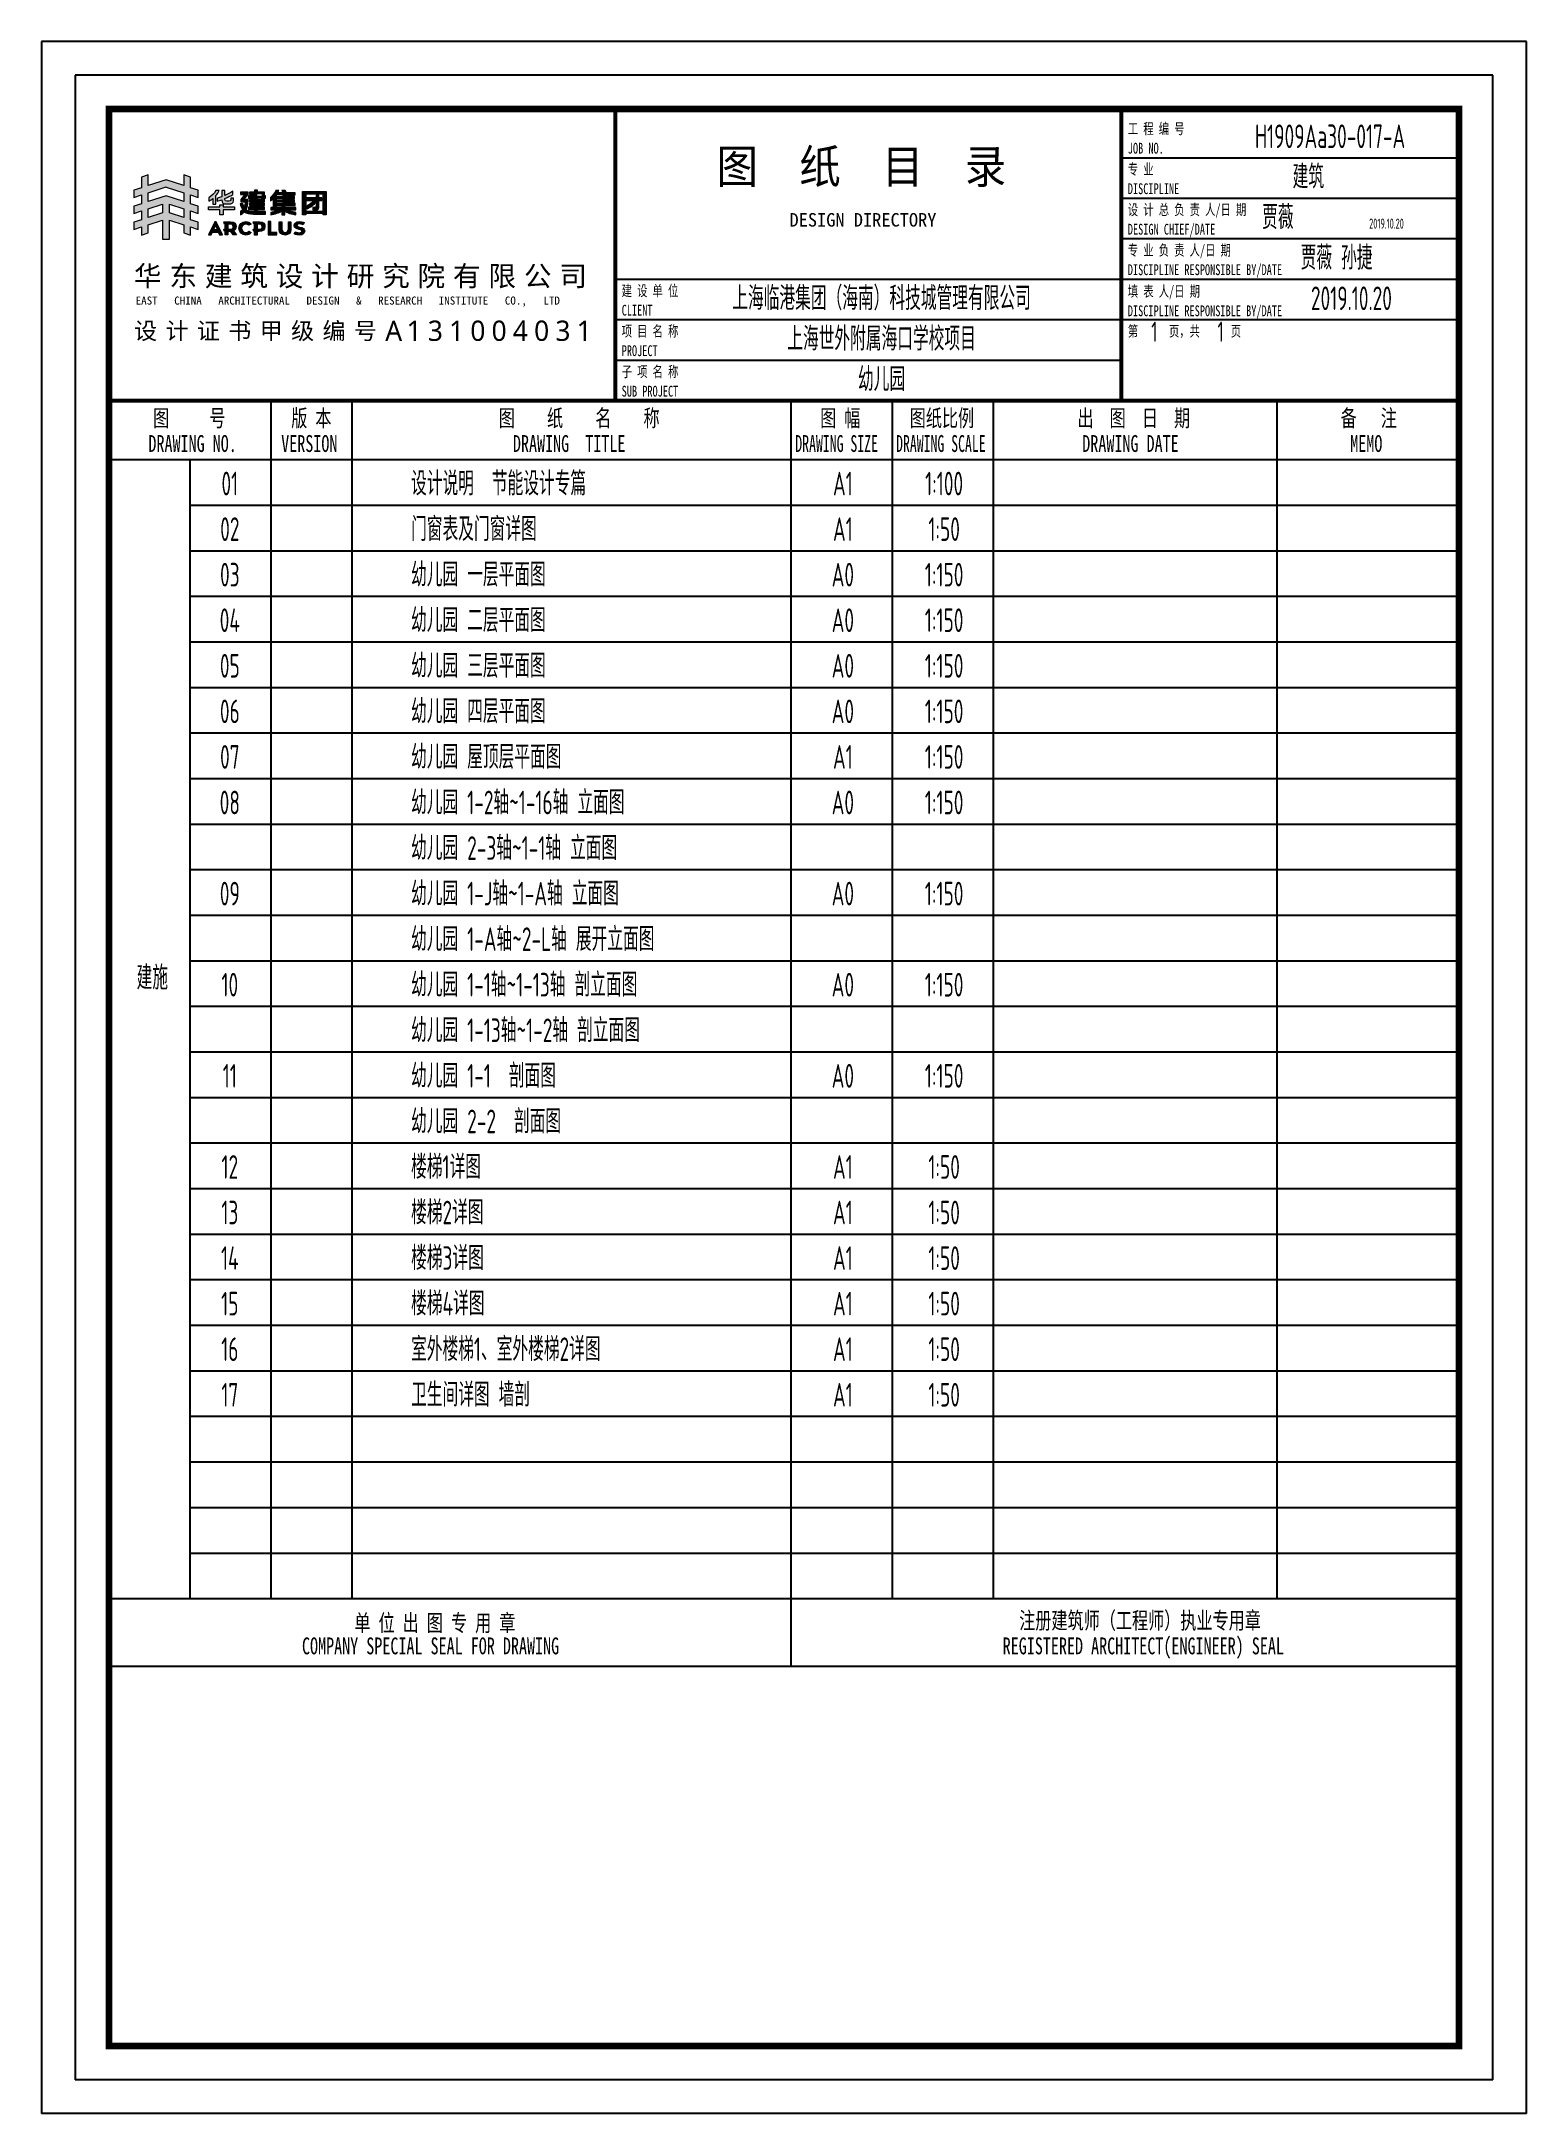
# Model space of a CAD drawing. Header units: millimetres. Extents: x -1048436 to -185795, y -983427 to 400387.
# Drawn here: x -830358 to -808358, y 357185 to 387885 of the extents above; entities that cross this region are included whole.
import ezdxf
from ezdxf.enums import TextEntityAlignment as Align

# ---------------------------------------------------------------- set-up
doc = ezdxf.new("R2010")
doc.units = ezdxf.units.MM
doc.header["$LTSCALE"] = 500
for name, color, linetype in [('2017_11-sheet-LOGO - 1$0$C-SHET-TTLB', 11, 'Continuous'), ('C-NOTE', 4, 'Continuous'), ('C-SHET', 11, 'Continuous'), ('C-SHET-TTLB', 11, 'Continuous'), ('通-图框-文字', 4, 'Continuous')]:
    doc.layers.add(name, color=color, linetype=linetype)
doc.styles.add('2017_11-sheet-LOGO - 1$0$微软雅黑L', font='')
doc.styles.add('2017_11-sheet-LOGO - 1$0$黑体', font='simhei.ttf')
doc.styles.add('SHEET-ECADI', font='simhei.ttf', dxfattribs={"width": 0.7})
doc.styles.add('XD2008', font='xd-hzs.shx', dxfattribs={"width": 0.7, "bigfont": 'xd-hztxt.shx'})
doc.styles.add('黑体', font='simhei.ttf')
doc.styles.get('2017_11-sheet-LOGO - 1$0$微软雅黑L').set_extended_font_data('Microsoft YaHei Light')

msp = doc.modelspace()

# ---------------------------------------------------------------- texts
at = {"layer": '通-图框-文字', "style": 'XD2008', "width": 0.7}
for s, height, p in [('H1909Aa30-017-A', 350, (-811268.9, 386480)), ('建筑', 350, (-811590.6, 385880)), ('贾薇 ', 350, (-811975.2, 385280)), ('贾薇 孙捷', 350, (-811171.8, 384680)), ('上海临港集团（海南）科技城管理有限公司', 350, (-817912.9, 384080)), ('2019.10.20', 350, (-810952.3, 384080)), ('上海世外附属海口学校项目', 350, (-817912.9, 383480)), ('1', 300, (-813871.9, 383584.2)), ('1', 300, (-812891, 383584.2)), ('幼儿园', 350, (-817912.9, 382880)), ('01', 350, (-827567.5, 381334.7)), ('A1', 350, (-818485.8, 381334.7)), ('1:100', 350, (-816985.8, 381334.7)), ('02', 350, (-827567.5, 380659.7)), ('A1', 350, (-818485.8, 380659.7)), ('1:50', 350, (-816985.8, 380659.7)), ('03', 350, (-827567.5, 379984.7)), ('A0', 350, (-818485.8, 379984.7)), ('1:150', 350, (-816985.8, 379984.7)), ('04', 350, (-827567.5, 379309.7)), ('A0', 350, (-818485.8, 379309.7)), ('1:150', 350, (-816985.8, 379309.7)), ('05', 350, (-827567.5, 378634.7)), ('A0', 350, (-818485.8, 378634.7)), ('1:150', 350, (-816985.8, 378634.7)), ('06', 350, (-827567.5, 377959.7)), ('A0', 350, (-818485.8, 377959.7)), ('1:150', 350, (-816985.8, 377959.7)), ('07', 350, (-827567.5, 377284.7)), ('A1', 350, (-818485.8, 377284.7)), ('1:150', 350, (-816985.8, 377284.7)), ('08', 350, (-827567.5, 376609.7)), ('A0', 350, (-818485.8, 376609.7)), ('1:150', 350, (-816985.8, 376609.7)), ('09', 350, (-827567.5, 375259.7)), ('A0', 350, (-818485.8, 375259.7)), ('1:150', 350, (-816985.8, 375259.7)), ('建施', 350, (-828715, 374013.4)), ('10', 350, (-827567.5, 373909.7)), ('A0', 350, (-818485.8, 373909.7)), ('1:150', 350, (-816985.8, 373909.7)), ('11', 350, (-827567.5, 372559.7)), ('A0', 350, (-818485.8, 372559.7)), ('1:150', 350, (-816985.8, 372559.7)), ('12', 350, (-827567.5, 371209.7)), ('A1', 350, (-818485.8, 371209.7)), ('1:50', 350, (-816985.8, 371209.7)), ('13', 350, (-827567.5, 370534.7)), ('A1', 350, (-818485.8, 370534.7)), ('1:50', 350, (-816985.8, 370534.7)), ('14', 350, (-827567.5, 369859.7)), ('A1', 350, (-818485.8, 369859.7)), ('1:50', 350, (-816985.8, 369859.7)), ('15', 350, (-827567.5, 369184.7)), ('A1', 350, (-818485.8, 369184.7)), ('1:50', 350, (-816985.8, 369184.7)), ('16', 350, (-827567.5, 368509.7)), ('A1', 350, (-818485.8, 368509.7)), ('1:50', 350, (-816985.8, 368509.7)), ('17', 350, (-827567.5, 367834.7)), ('A1', 350, (-818485.8, 367834.7)), ('1:50', 350, (-816985.8, 367834.7))]:
    msp.add_text(s, height=height, dxfattribs=at).set_placement(p, align=Align.MIDDLE_CENTER)
for s, height, p in [('2019.10.20', 150, (-810690.2, 385185.9)), ('设计说明  节能设计专篇', 350, (-824882.4, 381334.7)), ('门窗表及门窗详图', 350, (-824882.4, 380659.7)), ('幼儿园 一层平面图', 350, (-824882.4, 379984.7)), ('幼儿园 二层平面图', 350, (-824882.4, 379309.7)), ('幼儿园 三层平面图', 350, (-824882.4, 378634.7)), ('幼儿园 四层平面图', 350, (-824882.4, 377959.7)), ('幼儿园 屋顶层平面图', 350, (-824882.4, 377284.7)), ('幼儿园 1-2轴~1-16轴 立面图', 350, (-824882.4, 376609.7)), ('幼儿园 2-3轴~1-1轴 立面图', 350, (-824882.4, 375934.7)), ('幼儿园 1-J轴~1-A轴 立面图', 350, (-824882.4, 375259.7)), ('幼儿园 1-A轴~2-L轴 展开立面图', 350, (-824882.4, 374584.7)), ('幼儿园 1-1轴~1-13轴 剖立面图', 350, (-824882.4, 373909.7)), ('幼儿园 1-13轴~1-2轴 剖立面图', 350, (-824882.4, 373234.7)), ('幼儿园 1-1  剖面图', 350, (-824882.4, 372559.7)), ('幼儿园 2-2  剖面图', 350, (-824882.4, 371884.7)), ('楼梯1详图', 350, (-824882.4, 371209.7)), ('楼梯2详图', 350, (-824882.4, 370534.7)), ('楼梯3详图', 350, (-824882.4, 369859.7)), ('楼梯4详图', 350, (-824882.4, 369184.7)), ('室外楼梯1、室外楼梯2详图', 350, (-824882.4, 368509.7)), ('卫生间详图 墙剖', 350, (-824882.4, 367834.7))]:
    msp.add_text(s, height=height, dxfattribs=at).set_placement(p, align=Align.MIDDLE_LEFT)

# ---------------------------------------------------------------- blocks, each defined once
blk = doc.blocks.new('2017_11-sheet-LOGO - 1', base_point=(415.29, 161.49))
at = {"layer": '2017_11-sheet-LOGO - 1$0$C-SHET-TTLB'}
h = blk.add_hatch(color=256, dxfattribs=at)
h.dxf.hatch_style = 2
h.paths.add_polyline_path([(353.5, 191.6), (353.5, 192.66), (352.39, 193.02), (352.39, 194.6), (351.38, 194.93), (351.38, 193.35), (348.74, 194.21), (346.1, 193.35), (346.1, 194.93), (345.09, 194.6), (345.09, 193.02), (343.98, 192.66), (343.98, 191.6), (345.09, 191.96), (345.09, 190.65), (343.98, 190.29), (343.98, 189.23), (345.09, 189.59), (345.09, 188.28), (343.98, 187.92), (343.98, 186.86), (345.09, 187.22), (345.09, 186.01), (346.1, 186.34), (346.1, 187.54), (348.24, 188.24), (348.24, 185.41), (349.25, 185.41), (349.25, 188.24), (351.38, 187.54), (351.38, 186.34), (352.39, 186.01), (352.39, 187.22), (353.5, 186.86), (353.5, 187.92), (352.39, 188.28), (352.39, 189.59), (353.5, 189.23), (353.5, 190.29), (352.39, 190.65), (352.39, 191.96)])
h.paths.add_polyline_path([(346.1, 188.61), (346.1, 189.92), (348.24, 190.61), (348.24, 189.3)])
h.paths.add_polyline_path([(351.38, 188.61), (349.25, 189.3), (349.25, 190.61), (351.38, 189.92)])
h.paths.add_polyline_path([(351.38, 190.98), (348.74, 191.84), (346.1, 190.98), (346.1, 192.29), (348.74, 193.15), (348.75, 193.14), (351.38, 192.29)])
h = blk.add_hatch(color=256, dxfattribs=at)
h.dxf.hatch_style = 2
edge = h.paths.add_edge_path()
edge.add_spline(control_points=[(355.08, 191.04), (355.08, 191.04), (355.08, 191.56), (355.08, 191.56), (355.5, 191.84), (355.85, 192.16), (356.11, 192.62), (356.11, 192.62), (356.63, 192.62), (356.63, 192.62), (356.51, 192.4), (356.29, 192.07), (356.14, 191.91), (356.14, 191.91), (356.14, 190.6), (356.14, 190.6), (356.14, 190.6), (355.69, 190.6), (355.69, 190.6), (355.69, 190.6), (355.69, 191.45), (355.69, 191.45), (355.54, 191.32), (355.3, 191.16), (355.08, 191.04)], knot_values=[0, 0, 0, 0, 1, 1, 1, 2, 2, 2, 3, 3, 3, 4, 4, 4, 5, 5, 5, 6, 6, 6, 7, 7, 7, 8, 8, 8, 8], degree=3, periodic=0)
h.paths.add_polyline_path([(355.03, 189.75), (355.03, 190.19), (356.72, 190.19), (356.72, 190.52), (357.2, 190.52), (357.2, 190.19), (358.89, 190.19), (358.89, 189.75), (357.2, 189.75), (357.2, 189.03), (356.72, 189.03), (356.72, 189.75)])
edge = h.paths.add_edge_path()
edge.add_spline(control_points=[(356.32, 191.04), (356.32, 191.04), (356.32, 191.46), (356.32, 191.46), (356.57, 191.54), (356.77, 191.61), (357, 191.71), (357, 191.71), (357, 192.62), (357, 192.62), (357, 192.62), (357.47, 192.62), (357.47, 192.62), (357.47, 192.62), (357.47, 191.9), (357.47, 191.9), (357.83, 192.06), (358.31, 192.31), (358.62, 192.51), (358.62, 192.51), (358.62, 192.03), (358.62, 192.03), (358.21, 191.77), (357.91, 191.64), (357.47, 191.45), (357.47, 191.45), (357.47, 191.27), (357.47, 191.27), (357.47, 191.1), (357.55, 191.04), (357.73, 191.04), (357.73, 191.04), (358.04, 191.04), (358.04, 191.04), (358.21, 191.04), (358.32, 191.09), (358.32, 191.24), (358.32, 191.35), (358.32, 191.49), (358.32, 191.49), (358.32, 191.49), (358.73, 191.49), (358.73, 191.49), (358.73, 191.49), (358.73, 191.26), (358.73, 191.1), (358.73, 190.79), (358.43, 190.64), (358.14, 190.64), (358.14, 190.64), (357.54, 190.64), (357.54, 190.64), (357.2, 190.64), (357, 190.79), (357, 191.18), (357, 191.18), (357, 191.26), (357, 191.26), (356.93, 191.23), (356.38, 191.06), (356.32, 191.04)], knot_values=[0, 0, 0, 0, 1, 1, 1, 2, 2, 2, 3, 3, 3, 4, 4, 4, 5, 5, 5, 6, 6, 6, 7, 7, 7, 8, 8, 8, 9, 9, 9, 10, 10, 10, 11, 11, 11, 12, 12, 12, 13, 13, 13, 14, 14, 14, 15, 15, 15, 16, 16, 16, 17, 17, 17, 18, 18, 18, 19, 19, 19, 20, 20, 20, 20], degree=3, periodic=0)
h = blk.add_hatch(color=256, dxfattribs=at)
h.dxf.hatch_style = 2
edge = h.paths.add_edge_path()
edge.add_spline(control_points=[(360.96, 191.5), (360.96, 191.5), (360.96, 191.85), (360.96, 191.85), (360.96, 191.85), (361.85, 191.85), (361.85, 191.85), (361.85, 191.85), (361.85, 192.06), (361.85, 192.06), (361.85, 192.06), (361.09, 192.06), (361.09, 192.06), (361.09, 192.06), (361.09, 192.38), (361.09, 192.38), (361.09, 192.38), (361.85, 192.38), (361.85, 192.38), (361.85, 192.38), (361.85, 192.66), (361.85, 192.66), (361.85, 192.66), (362.29, 192.66), (362.29, 192.66), (362.29, 192.66), (362.29, 192.38), (362.29, 192.38), (362.29, 192.38), (363.33, 192.38), (363.33, 192.38), (363.33, 192.38), (363.33, 191.85), (363.33, 191.85), (363.33, 191.85), (363.46, 191.85), (363.46, 191.85), (363.46, 191.85), (363.46, 191.5), (363.46, 191.5), (363.46, 191.5), (363.33, 191.5), (363.33, 191.5), (363.33, 191.5), (363.33, 190.96), (363.33, 190.96), (363.33, 190.96), (362.29, 190.96), (362.29, 190.96), (362.29, 190.96), (362.29, 190.73), (362.29, 190.73), (362.29, 190.73), (363.33, 190.73), (363.33, 190.73), (363.33, 190.73), (363.33, 190.38), (363.33, 190.38), (363.33, 190.38), (362.29, 190.38), (362.29, 190.38), (362.29, 190.38), (362.29, 190.15), (362.29, 190.15), (362.29, 190.15), (363.33, 190.15), (363.33, 190.15), (363.33, 190.15), (363.33, 189.82), (363.33, 189.82), (363.33, 189.82), (362.29, 189.82), (362.29, 189.82), (362.29, 189.82), (362.29, 189.5), (362.29, 189.5), (362.29, 189.5), (363.46, 189.5), (363.46, 189.5), (363.46, 189.5), (363.46, 189.13), (363.46, 189.13), (363.46, 189.13), (361.69, 189.13), (361.69, 189.13), (361.08, 189.13), (360.62, 189.26), (360.39, 189.49), (360.2, 189.31), (359.94, 189.11), (359.78, 189.03), (359.78, 189.03), (359.78, 189.55), (359.78, 189.55), (359.89, 189.62), (359.97, 189.69), (360.09, 189.81), (359.94, 190.06), (359.79, 190.38), (359.7, 190.65), (359.7, 190.65), (360.12, 190.65), (360.12, 190.65), (360.18, 190.48), (360.23, 190.33), (360.31, 190.19), (360.41, 190.41), (360.46, 190.66), (360.48, 190.94), (360.48, 190.94), (359.81, 190.94), (359.81, 190.94), (359.81, 190.94), (359.81, 191.3), (359.81, 191.3), (359.81, 191.3), (360.43, 192.02), (360.43, 192.02), (360.43, 192.02), (359.78, 192.02), (359.78, 192.02), (359.78, 192.02), (359.78, 192.39), (359.78, 192.39), (359.78, 192.39), (360.9, 192.39), (360.9, 192.39), (360.9, 192.39), (360.9, 192.01), (360.9, 192.01), (360.9, 192.01), (360.27, 191.28), (360.27, 191.28), (360.27, 191.28), (360.9, 191.28), (360.9, 191.28), (360.9, 191.28), (360.9, 191.12), (360.9, 191.12), (360.87, 190.55), (360.75, 190.14), (360.59, 189.82), (360.81, 189.59), (361.19, 189.49), (361.73, 189.5), (361.75, 189.5), (361.82, 189.5), (361.85, 189.5), (361.85, 189.5), (361.85, 189.82), (361.85, 189.82), (361.85, 189.82), (360.96, 189.82), (360.96, 189.82), (360.96, 189.82), (360.96, 190.15), (360.96, 190.15), (360.96, 190.15), (361.85, 190.15), (361.85, 190.15), (361.85, 190.15), (361.85, 190.38), (361.85, 190.38), (361.85, 190.38), (361.09, 190.38), (361.09, 190.38), (361.09, 190.38), (361.09, 190.73), (361.09, 190.73), (361.09, 190.73), (361.85, 190.73), (361.85, 190.73), (361.85, 190.73), (361.85, 190.96), (361.85, 190.96), (361.85, 190.96), (361.09, 190.96), (361.09, 190.96), (361.09, 190.96), (361.09, 191.29), (361.09, 191.29), (361.09, 191.29), (361.85, 191.29), (361.85, 191.29), (361.85, 191.29), (361.85, 191.5), (361.85, 191.5), (361.85, 191.5), (360.96, 191.5), (360.96, 191.5)], knot_values=[0, 0, 0, 0, 1, 1, 1, 2, 2, 2, 3, 3, 3, 4, 4, 4, 5, 5, 5, 6, 6, 6, 7, 7, 7, 8, 8, 8, 9, 9, 9, 10, 10, 10, 11, 11, 11, 12, 12, 12, 13, 13, 13, 14, 14, 14, 15, 15, 15, 16, 16, 16, 17, 17, 17, 18, 18, 18, 19, 19, 19, 20, 20, 20, 21, 21, 21, 22, 22, 22, 23, 23, 23, 24, 24, 24, 25, 25, 25, 26, 26, 26, 27, 27, 27, 28, 28, 28, 29, 29, 29, 30, 30, 30, 31, 31, 31, 32, 32, 32, 33, 33, 33, 34, 34, 34, 35, 35, 35, 36, 36, 36, 37, 37, 37, 38, 38, 38, 39, 39, 39, 40, 40, 40, 41, 41, 41, 42, 42, 42, 43, 43, 43, 44, 44, 44, 45, 45, 45, 46, 46, 46, 47, 47, 47, 48, 48, 48, 49, 49, 49, 50, 50, 50, 51, 51, 51, 52, 52, 52, 53, 53, 53, 54, 54, 54, 55, 55, 55, 56, 56, 56, 57, 57, 57, 58, 58, 58, 59, 59, 59, 60, 60, 60, 61, 61, 61, 62, 62, 62, 63, 63, 63, 63], degree=3, periodic=0)
h.paths.add_polyline_path([(362.93, 192.06), (362.29, 192.06), (362.29, 191.85), (362.93, 191.85)])
h.paths.add_polyline_path([(362.29, 191.5), (362.29, 191.29), (362.93, 191.29), (362.93, 191.5)])
h = blk.add_hatch(color=256, dxfattribs=at)
h.dxf.hatch_style = 2
edge = h.paths.add_edge_path()
edge.add_spline(control_points=[(364.61, 190.28), (364.61, 190.28), (364.61, 191.39), (364.61, 191.39), (364.57, 191.32), (364.3, 191.12), (364.22, 191.08), (364.22, 191.08), (364.22, 191.59), (364.22, 191.59), (364.57, 191.85), (364.84, 192.27), (365, 192.62), (365, 192.62), (365.46, 192.62), (365.46, 192.62), (365.44, 192.57), (365.41, 192.52), (365.37, 192.44), (365.32, 192.36), (365.28, 192.3), (365.26, 192.27), (365.26, 192.27), (366.09, 192.27), (366.09, 192.27), (366.09, 192.27), (365.9, 192.62), (365.9, 192.62), (365.9, 192.62), (366.4, 192.62), (366.4, 192.62), (366.4, 192.62), (366.6, 192.27), (366.6, 192.27), (366.6, 192.27), (367.86, 192.27), (367.86, 192.27), (367.86, 192.27), (367.86, 191.96), (367.86, 191.96), (367.86, 191.96), (366.56, 191.96), (366.56, 191.96), (366.56, 191.96), (366.56, 191.74), (366.56, 191.74), (366.56, 191.74), (367.78, 191.74), (367.78, 191.74), (367.78, 191.74), (367.78, 191.44), (367.78, 191.44), (367.78, 191.44), (366.56, 191.44), (366.56, 191.44), (366.56, 191.44), (366.56, 191.23), (366.56, 191.23), (366.56, 191.23), (367.78, 191.23), (367.78, 191.23), (367.78, 191.23), (367.78, 190.94), (367.78, 190.94), (367.78, 190.94), (366.56, 190.94), (366.56, 190.94), (366.56, 190.94), (366.56, 190.73), (366.56, 190.73), (366.56, 190.73), (367.86, 190.73), (367.86, 190.73), (367.86, 190.73), (367.86, 190.42), (367.86, 190.42), (367.86, 190.42), (365.07, 190.42), (365.07, 190.42), (365.07, 190.42), (365.07, 190.28), (365.07, 190.28), (365.07, 190.28), (364.61, 190.28), (364.61, 190.28)], knot_values=[0, 0, 0, 0, 1, 1, 1, 2, 2, 2, 3, 3, 3, 4, 4, 4, 5, 5, 5, 6, 6, 6, 7, 7, 7, 8, 8, 8, 9, 9, 9, 10, 10, 10, 11, 11, 11, 12, 12, 12, 13, 13, 13, 14, 14, 14, 15, 15, 15, 16, 16, 16, 17, 17, 17, 18, 18, 18, 19, 19, 19, 20, 20, 20, 21, 21, 21, 22, 22, 22, 23, 23, 23, 24, 24, 24, 25, 25, 25, 26, 26, 26, 27, 27, 27, 28, 28, 28, 28], degree=3, periodic=0)
edge = h.paths.add_edge_path()
edge.add_spline(control_points=[(364.25, 189.78), (364.25, 189.78), (364.25, 190.12), (364.25, 190.12), (364.25, 190.12), (365.88, 190.12), (365.88, 190.12), (365.88, 190.12), (365.88, 190.32), (365.88, 190.32), (365.88, 190.32), (366.33, 190.32), (366.33, 190.32), (366.33, 190.32), (366.33, 190.12), (366.33, 190.12), (366.33, 190.12), (367.97, 190.12), (367.97, 190.12), (367.97, 190.12), (367.97, 189.78), (367.97, 189.78), (367.97, 189.78), (366.72, 189.78), (366.72, 189.78), (367.04, 189.58), (367.4, 189.47), (367.97, 189.37), (367.97, 189.37), (367.97, 189.03), (367.97, 189.03), (367.35, 189.12), (366.69, 189.3), (366.33, 189.6), (366.33, 189.6), (366.33, 189.03), (366.33, 189.03), (366.33, 189.03), (365.88, 189.03), (365.88, 189.03), (365.88, 189.03), (365.88, 189.6), (365.88, 189.6), (365.58, 189.35), (364.83, 189.12), (364.25, 189.03), (364.25, 189.03), (364.25, 189.39), (364.25, 189.39), (364.84, 189.5), (365.15, 189.59), (365.49, 189.78), (365.49, 189.78), (364.25, 189.78), (364.25, 189.78)], knot_values=[0, 0, 0, 0, 1, 1, 1, 2, 2, 2, 3, 3, 3, 4, 4, 4, 5, 5, 5, 6, 6, 6, 7, 7, 7, 8, 8, 8, 9, 9, 9, 10, 10, 10, 11, 11, 11, 12, 12, 12, 13, 13, 13, 14, 14, 14, 15, 15, 15, 16, 16, 16, 17, 17, 17, 18, 18, 18, 18], degree=3, periodic=0)
h.paths.add_polyline_path([(365.07, 191.96), (365.07, 191.74), (366.1, 191.74), (366.1, 191.96)])
h.paths.add_polyline_path([(365.07, 191.44), (365.07, 191.23), (366.1, 191.23), (366.1, 191.44)])
h.paths.add_polyline_path([(365.07, 190.94), (365.07, 190.73), (366.1, 190.73), (366.1, 190.94)])
h = blk.add_hatch(color=256, dxfattribs=at)
h.dxf.hatch_style = 2
h.paths.add_polyline_path([(368.96, 189.03), (368.96, 192.47), (372.47, 192.47), (372.47, 189.03), (372, 189.03), (372, 189.2), (369.44, 189.2), (369.44, 189.03)])
h.paths.add_polyline_path([(369.44, 192.09), (369.44, 189.55), (372, 189.55), (372, 192.09)])
edge = h.paths.add_edge_path()
edge.add_spline(control_points=[(369.61, 191.14), (369.61, 191.14), (369.61, 191.55), (369.61, 191.55), (369.61, 191.55), (370.96, 191.55), (370.96, 191.55), (370.96, 191.55), (370.96, 191.94), (370.96, 191.94), (370.96, 191.94), (371.4, 191.94), (371.4, 191.94), (371.4, 191.94), (371.4, 191.55), (371.4, 191.55), (371.4, 191.55), (371.83, 191.55), (371.83, 191.55), (371.83, 191.55), (371.83, 191.14), (371.83, 191.14), (371.83, 191.14), (371.4, 191.14), (371.4, 191.14), (371.4, 191.14), (371.4, 190.28), (371.4, 190.28), (371.4, 189.92), (371.22, 189.73), (370.89, 189.73), (370.75, 189.73), (370.47, 189.73), (370.47, 189.73), (370.47, 189.73), (370.47, 190.13), (370.47, 190.13), (370.47, 190.13), (370.6, 190.13), (370.71, 190.13), (370.89, 190.13), (370.96, 190.18), (370.96, 190.34), (370.96, 190.34), (370.96, 190.96), (370.96, 190.96), (370.71, 190.53), (370.11, 190.13), (369.63, 189.89), (369.63, 189.89), (369.63, 190.36), (369.63, 190.36), (370.04, 190.57), (370.36, 190.79), (370.63, 191.14), (370.63, 191.14), (369.61, 191.14), (369.61, 191.14)], knot_values=[0, 0, 0, 0, 1, 1, 1, 2, 2, 2, 3, 3, 3, 4, 4, 4, 5, 5, 5, 6, 6, 6, 7, 7, 7, 8, 8, 8, 9, 9, 9, 10, 10, 10, 11, 11, 11, 12, 12, 12, 13, 13, 13, 14, 14, 14, 15, 15, 15, 16, 16, 16, 17, 17, 17, 18, 18, 18, 19, 19, 19, 19], degree=3, periodic=0)
h = blk.add_hatch(color=256, dxfattribs=at)
h.dxf.hatch_style = 2
h.paths.add_polyline_path([(355.96, 188), (355.03, 186.05), (355.45, 186.05), (355.62, 186.45), (356.49, 186.45), (356.67, 186.05), (357.09, 186.05), (356.16, 188)])
h.paths.add_polyline_path([(355.76, 186.78), (356.06, 187.42), (356.35, 186.78)])
h = blk.add_hatch(color=256, dxfattribs=at)
h.dxf.hatch_style = 2
edge = h.paths.add_edge_path()
edge.add_spline(control_points=[(359.12, 187.3), (359.12, 187.66), (358.93, 188), (358.36, 188), (358.36, 188), (357.56, 188), (357.56, 188), (357.56, 188), (357.49, 188), (357.49, 188), (357.49, 188), (357.3, 188), (357.3, 188), (357.3, 188), (357.41, 187.66), (357.41, 187.66), (357.41, 187.66), (357.49, 187.66), (357.49, 187.66), (357.49, 187.66), (357.49, 186.88), (357.49, 186.88), (357.49, 186.88), (357.3, 186.88), (357.3, 186.88), (357.3, 186.88), (357.41, 186.55), (357.41, 186.55), (357.41, 186.55), (357.49, 186.55), (357.49, 186.55), (357.49, 186.55), (357.49, 186.05), (357.49, 186.05), (357.49, 186.05), (357.89, 186.05), (357.89, 186.05), (357.89, 186.05), (357.89, 186.55), (357.89, 186.55), (357.89, 186.55), (358.25, 186.55), (358.25, 186.55), (358.28, 186.55), (358.3, 186.55), (358.33, 186.56), (358.33, 186.56), (358.7, 186.05), (358.7, 186.05), (358.7, 186.05), (359.18, 186.05), (359.18, 186.05), (359.18, 186.05), (358.72, 186.63), (358.72, 186.63), (358.98, 186.74), (359.12, 186.97), (359.12, 187.3)], knot_values=[0, 0, 0, 0, 1, 1, 1, 2, 2, 2, 3, 3, 3, 4, 4, 4, 5, 5, 5, 6, 6, 6, 7, 7, 7, 8, 8, 8, 9, 9, 9, 10, 10, 10, 11, 11, 11, 12, 12, 12, 13, 13, 13, 14, 14, 14, 15, 15, 15, 16, 16, 16, 17, 17, 17, 18, 18, 18, 19, 19, 19, 19], degree=3, periodic=0)
edge = h.paths.add_edge_path()
edge.add_spline(control_points=[(358.24, 186.88), (358.24, 186.88), (357.89, 186.88), (357.89, 186.88), (357.89, 186.88), (357.89, 187.66), (357.89, 187.66), (357.89, 187.66), (358.29, 187.66), (358.29, 187.66), (358.6, 187.66), (358.7, 187.47), (358.7, 187.27), (358.7, 187.04), (358.55, 186.88), (358.24, 186.88)], knot_values=[0, 0, 0, 0, 1, 1, 1, 2, 2, 2, 3, 3, 3, 4, 4, 4, 5, 5, 5, 5], degree=3, periodic=0)
h = blk.add_hatch(color=256, dxfattribs=at)
h.dxf.hatch_style = 2
edge = h.paths.add_edge_path()
edge.add_spline(control_points=[(360.56, 187.65), (360.73, 187.65), (360.88, 187.58), (360.99, 187.47), (360.99, 187.47), (361.37, 187.65), (361.37, 187.65), (361.18, 187.88), (360.89, 188.02), (360.56, 188.02), (360, 188.02), (359.53, 187.58), (359.53, 187.03), (359.53, 186.48), (360, 186.03), (360.56, 186.03), (360.89, 186.03), (361.18, 186.17), (361.37, 186.4), (361.37, 186.4), (360.99, 186.58), (360.99, 186.58), (360.88, 186.47), (360.73, 186.4), (360.56, 186.4), (360.22, 186.4), (359.94, 186.66), (359.94, 187.03), (359.94, 187.4), (360.22, 187.65), (360.56, 187.65)], knot_values=[0, 0, 0, 0, 1, 1, 1, 2, 2, 2, 3, 3, 3, 4, 4, 4, 5, 5, 5, 6, 6, 6, 7, 7, 7, 8, 8, 8, 9, 9, 9, 10, 10, 10, 10], degree=3, periodic=0)
h = blk.add_hatch(color=256, dxfattribs=at)
h.dxf.hatch_style = 2
edge = h.paths.add_edge_path()
edge.add_spline(control_points=[(362.64, 188), (362.64, 188), (361.91, 188), (361.91, 188), (361.91, 188), (361.84, 188), (361.84, 188), (361.84, 188), (361.64, 188), (361.64, 188), (361.64, 188), (361.75, 187.66), (361.75, 187.66), (361.75, 187.66), (361.84, 187.66), (361.84, 187.66), (361.84, 187.66), (361.84, 186.88), (361.84, 186.88), (361.84, 186.88), (361.64, 186.88), (361.64, 186.88), (361.64, 186.88), (361.75, 186.55), (361.75, 186.55), (361.75, 186.55), (361.84, 186.55), (361.84, 186.55), (361.84, 186.55), (361.84, 186.01), (361.84, 186.01), (361.84, 186.01), (362.23, 186.01), (362.23, 186.01), (362.23, 186.01), (362.23, 186.55), (362.23, 186.55), (362.23, 186.55), (362.56, 186.55), (362.56, 186.55), (363.06, 186.55), (363.4, 186.77), (363.4, 187.3), (363.4, 187.66), (363.21, 188), (362.64, 188)], knot_values=[0, 0, 0, 0, 1, 1, 1, 2, 2, 2, 3, 3, 3, 4, 4, 4, 5, 5, 5, 6, 6, 6, 7, 7, 7, 8, 8, 8, 9, 9, 9, 10, 10, 10, 11, 11, 11, 12, 12, 12, 13, 13, 13, 14, 14, 14, 15, 15, 15, 15], degree=3, periodic=0)
edge = h.paths.add_edge_path()
edge.add_spline(control_points=[(362.52, 186.88), (362.52, 186.88), (362.23, 186.88), (362.23, 186.88), (362.23, 186.88), (362.23, 187.66), (362.23, 187.66), (362.23, 187.66), (362.57, 187.66), (362.57, 187.66), (362.88, 187.66), (362.99, 187.47), (362.99, 187.27), (362.99, 187.04), (362.84, 186.88), (362.52, 186.88)], knot_values=[0, 0, 0, 0, 1, 1, 1, 2, 2, 2, 3, 3, 3, 4, 4, 4, 5, 5, 5, 5], degree=3, periodic=0)
h = blk.add_hatch(color=256, dxfattribs=at)
h.dxf.hatch_style = 2
h.paths.add_polyline_path([(364.25, 188.02), (363.85, 188.02), (363.85, 186.05), (365.17, 186.05), (365.17, 186.38), (364.25, 186.38)])
h = blk.add_hatch(color=256, dxfattribs=at)
h.dxf.hatch_style = 2
edge = h.paths.add_edge_path()
edge.add_spline(control_points=[(366.86, 186.94), (366.86, 186.57), (366.7, 186.4), (366.38, 186.4), (366.07, 186.4), (365.91, 186.57), (365.91, 186.94), (365.91, 186.94), (365.91, 188), (365.91, 188), (365.91, 188), (365.52, 188), (365.52, 188), (365.52, 188), (365.52, 186.83), (365.52, 186.83), (365.52, 186.38), (365.82, 186.03), (366.38, 186.03), (366.95, 186.03), (367.25, 186.39), (367.25, 186.83), (367.25, 186.83), (367.25, 188), (367.25, 188), (367.25, 188), (366.86, 188), (366.86, 188), (366.86, 188), (366.86, 186.94), (366.86, 186.94)], knot_values=[0, 0, 0, 0, 1, 1, 1, 2, 2, 2, 3, 3, 3, 4, 4, 4, 5, 5, 5, 6, 6, 6, 7, 7, 7, 8, 8, 8, 9, 9, 9, 10, 10, 10, 10], degree=3, periodic=0)
h = blk.add_hatch(color=256, dxfattribs=at)
h.dxf.hatch_style = 2
edge = h.paths.add_edge_path()
edge.add_spline(control_points=[(368.57, 187.21), (368.28, 187.28), (368.14, 187.33), (368.14, 187.47), (368.14, 187.59), (368.25, 187.68), (368.45, 187.68), (368.63, 187.68), (368.87, 187.62), (369.04, 187.55), (369.04, 187.55), (369.19, 187.87), (369.19, 187.87), (369, 187.95), (368.75, 188.02), (368.46, 188.02), (368.01, 188.02), (367.74, 187.78), (367.74, 187.44), (367.74, 187.05), (368.06, 186.94), (368.46, 186.85), (368.75, 186.78), (368.88, 186.72), (368.88, 186.59), (368.88, 186.45), (368.75, 186.37), (368.54, 186.37), (368.3, 186.37), (368.12, 186.4), (367.86, 186.52), (367.86, 186.52), (367.72, 186.21), (367.72, 186.21), (368.03, 186.06), (368.19, 186.03), (368.53, 186.03), (368.98, 186.03), (369.28, 186.25), (369.28, 186.63), (369.28, 186.98), (368.99, 187.11), (368.57, 187.21)], knot_values=[0, 0, 0, 0, 1, 1, 1, 2, 2, 2, 3, 3, 3, 4, 4, 4, 5, 5, 5, 6, 6, 6, 7, 7, 7, 8, 8, 8, 9, 9, 9, 10, 10, 10, 11, 11, 11, 12, 12, 12, 13, 13, 13, 14, 14, 14, 14], degree=3, periodic=0)
for points in [[(340.29, 204.71, 0.6, 0.6, 0), (415.26, 204.71, 0.9, 0.9, 0)], [(340.29, 161.49, 0.6, 0.6, 0), (415.29, 161.49, 0.9, 0.9, 0)]]:
    blk.add_lwpolyline(points, format="xyseb", dxfattribs=at)
at = {"layer": '2017_11-sheet-LOGO - 1$0$C-SHET-TTLB', "lineweight": 0}
for points in [[(353.5, 191.6), (353.5, 192.66), (352.39, 193.02), (352.39, 194.6), (351.38, 194.93), (351.38, 193.35), (348.74, 194.21), (346.1, 193.35), (346.1, 194.93), (345.09, 194.6), (345.09, 193.02), (343.98, 192.66), (343.98, 191.6), (345.09, 191.96), (345.09, 190.65), (343.98, 190.29), (343.98, 189.23), (345.09, 189.59), (345.09, 188.28), (343.98, 187.92), (343.98, 186.86), (345.09, 187.22), (345.09, 186.01), (346.1, 186.34), (346.1, 187.54), (348.24, 188.24), (348.24, 185.41), (349.25, 185.41), (349.25, 188.24), (351.38, 187.54), (351.38, 186.34), (352.39, 186.01), (352.39, 187.22), (353.5, 186.86), (353.5, 187.92), (352.39, 188.28), (352.39, 189.59), (353.5, 189.23), (353.5, 190.29), (352.39, 190.65), (352.39, 191.96), (353.5, 191.6)], [(351.38, 190.98), (348.74, 191.84), (346.1, 190.98), (346.1, 192.29), (348.74, 193.15), (348.75, 193.14), (351.38, 192.29), (351.38, 190.98)], [(346.1, 188.61), (346.1, 189.92), (348.24, 190.61), (348.24, 189.3), (346.1, 188.61)], [(351.38, 188.61), (349.25, 189.3), (349.25, 190.61), (351.38, 189.92), (351.38, 188.61)], [(355.03, 189.75), (355.03, 190.19), (356.72, 190.19), (356.72, 190.52), (357.2, 190.52), (357.2, 190.19), (358.89, 190.19), (358.89, 189.75), (357.2, 189.75), (357.2, 189.03), (356.72, 189.03), (356.72, 189.75), (355.03, 189.75)], [(362.29, 191.5), (362.29, 191.29), (362.93, 191.29), (362.93, 191.5), (362.29, 191.5)], [(365.07, 191.96), (365.07, 191.74), (366.1, 191.74), (366.1, 191.96), (365.07, 191.96)], [(365.07, 191.44), (365.07, 191.23), (366.1, 191.23), (366.1, 191.44), (365.07, 191.44)], [(365.07, 190.94), (365.07, 190.73), (366.1, 190.73), (366.1, 190.94), (365.07, 190.94)], [(368.96, 189.03), (368.96, 192.47), (372.47, 192.47), (372.47, 189.03), (372, 189.03), (372, 189.2), (369.44, 189.2), (369.44, 189.03), (368.96, 189.03)], [(369.44, 192.09), (369.44, 189.55), (372, 189.55), (372, 192.09), (369.44, 192.09)], [(355.96, 188), (355.03, 186.05), (355.45, 186.05), (355.62, 186.45), (356.49, 186.45), (356.67, 186.05), (357.09, 186.05), (356.16, 188), (355.96, 188)], [(355.76, 186.78), (356.06, 187.42), (356.35, 186.78), (355.76, 186.78)], [(364.25, 188.02), (363.85, 188.02), (363.85, 186.05), (365.17, 186.05), (365.17, 186.38), (364.25, 186.38), (364.25, 188.02)]]:
    blk.add_lwpolyline(points, dxfattribs=at)
for points, knots in [([(355.08, 191.04), (355.08, 191.04), (355.08, 191.56), (355.08, 191.56), (355.5, 191.84), (355.85, 192.16), (356.11, 192.62), (356.11, 192.62), (356.63, 192.62), (356.63, 192.62), (356.51, 192.4), (356.29, 192.07), (356.14, 191.91), (356.14, 191.91), (356.14, 190.6), (356.14, 190.6), (356.14, 190.6), (355.69, 190.6), (355.69, 190.6), (355.69, 190.6), (355.69, 191.45), (355.69, 191.45), (355.54, 191.32), (355.3, 191.16), (355.08, 191.04)], [0, 0, 0, 0, 1, 1, 1, 2, 2, 2, 3, 3, 3, 4, 4, 4, 5, 5, 5, 6, 6, 6, 7, 7, 7, 8, 8, 8, 8]), ([(356.32, 191.04), (356.32, 191.04), (356.32, 191.46), (356.32, 191.46), (356.57, 191.54), (356.77, 191.61), (357, 191.71), (357, 191.71), (357, 192.62), (357, 192.62), (357, 192.62), (357.47, 192.62), (357.47, 192.62), (357.47, 192.62), (357.47, 191.9), (357.47, 191.9), (357.83, 192.06), (358.31, 192.31), (358.62, 192.51), (358.62, 192.51), (358.62, 192.03), (358.62, 192.03), (358.21, 191.77), (357.91, 191.64), (357.47, 191.45), (357.47, 191.45), (357.47, 191.27), (357.47, 191.27), (357.47, 191.1), (357.55, 191.04), (357.73, 191.04), (357.73, 191.04), (358.04, 191.04), (358.04, 191.04), (358.21, 191.04), (358.32, 191.09), (358.32, 191.24), (358.32, 191.35), (358.32, 191.49), (358.32, 191.49), (358.32, 191.49), (358.73, 191.49), (358.73, 191.49), (358.73, 191.49), (358.73, 191.26), (358.73, 191.1), (358.73, 190.79), (358.43, 190.64), (358.14, 190.64), (358.14, 190.64), (357.54, 190.64), (357.54, 190.64), (357.2, 190.64), (357, 190.79), (357, 191.18), (357, 191.18), (357, 191.26), (357, 191.26), (356.93, 191.23), (356.38, 191.06), (356.32, 191.04)], [0, 0, 0, 0, 1, 1, 1, 2, 2, 2, 3, 3, 3, 4, 4, 4, 5, 5, 5, 6, 6, 6, 7, 7, 7, 8, 8, 8, 9, 9, 9, 10, 10, 10, 11, 11, 11, 12, 12, 12, 13, 13, 13, 14, 14, 14, 15, 15, 15, 16, 16, 16, 17, 17, 17, 18, 18, 18, 19, 19, 19, 20, 20, 20, 20]), ([(360.96, 191.5), (360.96, 191.5), (360.96, 191.85), (360.96, 191.85), (360.96, 191.85), (361.85, 191.85), (361.85, 191.85), (361.85, 191.85), (361.85, 192.06), (361.85, 192.06), (361.85, 192.06), (361.09, 192.06), (361.09, 192.06), (361.09, 192.06), (361.09, 192.38), (361.09, 192.38), (361.09, 192.38), (361.85, 192.38), (361.85, 192.38), (361.85, 192.38), (361.85, 192.66), (361.85, 192.66), (361.85, 192.66), (362.29, 192.66), (362.29, 192.66), (362.29, 192.66), (362.29, 192.38), (362.29, 192.38), (362.29, 192.38), (363.33, 192.38), (363.33, 192.38), (363.33, 192.38), (363.33, 191.85), (363.33, 191.85), (363.33, 191.85), (363.46, 191.85), (363.46, 191.85), (363.46, 191.85), (363.46, 191.5), (363.46, 191.5), (363.46, 191.5), (363.33, 191.5), (363.33, 191.5), (363.33, 191.5), (363.33, 190.96), (363.33, 190.96), (363.33, 190.96), (362.29, 190.96), (362.29, 190.96), (362.29, 190.96), (362.29, 190.73), (362.29, 190.73), (362.29, 190.73), (363.33, 190.73), (363.33, 190.73), (363.33, 190.73), (363.33, 190.38), (363.33, 190.38), (363.33, 190.38), (362.29, 190.38), (362.29, 190.38), (362.29, 190.38), (362.29, 190.15), (362.29, 190.15), (362.29, 190.15), (363.33, 190.15), (363.33, 190.15), (363.33, 190.15), (363.33, 189.82), (363.33, 189.82), (363.33, 189.82), (362.29, 189.82), (362.29, 189.82), (362.29, 189.82), (362.29, 189.5), (362.29, 189.5), (362.29, 189.5), (363.46, 189.5), (363.46, 189.5), (363.46, 189.5), (363.46, 189.13), (363.46, 189.13), (363.46, 189.13), (361.69, 189.13), (361.69, 189.13), (361.08, 189.13), (360.62, 189.26), (360.39, 189.49), (360.2, 189.31), (359.94, 189.11), (359.78, 189.03), (359.78, 189.03), (359.78, 189.55), (359.78, 189.55), (359.89, 189.62), (359.97, 189.69), (360.09, 189.81), (359.94, 190.06), (359.79, 190.38), (359.7, 190.65), (359.7, 190.65), (360.12, 190.65), (360.12, 190.65), (360.18, 190.48), (360.23, 190.33), (360.31, 190.19), (360.41, 190.41), (360.46, 190.66), (360.48, 190.94), (360.48, 190.94), (359.81, 190.94), (359.81, 190.94), (359.81, 190.94), (359.81, 191.3), (359.81, 191.3), (359.81, 191.3), (360.43, 192.02), (360.43, 192.02), (360.43, 192.02), (359.78, 192.02), (359.78, 192.02), (359.78, 192.02), (359.78, 192.39), (359.78, 192.39), (359.78, 192.39), (360.9, 192.39), (360.9, 192.39), (360.9, 192.39), (360.9, 192.01), (360.9, 192.01), (360.9, 192.01), (360.27, 191.28), (360.27, 191.28), (360.27, 191.28), (360.9, 191.28), (360.9, 191.28), (360.9, 191.28), (360.9, 191.12), (360.9, 191.12), (360.87, 190.55), (360.75, 190.14), (360.59, 189.82), (360.81, 189.59), (361.19, 189.49), (361.73, 189.5), (361.75, 189.5), (361.82, 189.5), (361.85, 189.5), (361.85, 189.5), (361.85, 189.82), (361.85, 189.82), (361.85, 189.82), (360.96, 189.82), (360.96, 189.82), (360.96, 189.82), (360.96, 190.15), (360.96, 190.15), (360.96, 190.15), (361.85, 190.15), (361.85, 190.15), (361.85, 190.15), (361.85, 190.38), (361.85, 190.38), (361.85, 190.38), (361.09, 190.38), (361.09, 190.38), (361.09, 190.38), (361.09, 190.73), (361.09, 190.73), (361.09, 190.73), (361.85, 190.73), (361.85, 190.73), (361.85, 190.73), (361.85, 190.96), (361.85, 190.96), (361.85, 190.96), (361.09, 190.96), (361.09, 190.96), (361.09, 190.96), (361.09, 191.29), (361.09, 191.29), (361.09, 191.29), (361.85, 191.29), (361.85, 191.29), (361.85, 191.29), (361.85, 191.5), (361.85, 191.5), (361.85, 191.5), (360.96, 191.5), (360.96, 191.5)], [0, 0, 0, 0, 1, 1, 1, 2, 2, 2, 3, 3, 3, 4, 4, 4, 5, 5, 5, 6, 6, 6, 7, 7, 7, 8, 8, 8, 9, 9, 9, 10, 10, 10, 11, 11, 11, 12, 12, 12, 13, 13, 13, 14, 14, 14, 15, 15, 15, 16, 16, 16, 17, 17, 17, 18, 18, 18, 19, 19, 19, 20, 20, 20, 21, 21, 21, 22, 22, 22, 23, 23, 23, 24, 24, 24, 25, 25, 25, 26, 26, 26, 27, 27, 27, 28, 28, 28, 29, 29, 29, 30, 30, 30, 31, 31, 31, 32, 32, 32, 33, 33, 33, 34, 34, 34, 35, 35, 35, 36, 36, 36, 37, 37, 37, 38, 38, 38, 39, 39, 39, 40, 40, 40, 41, 41, 41, 42, 42, 42, 43, 43, 43, 44, 44, 44, 45, 45, 45, 46, 46, 46, 47, 47, 47, 48, 48, 48, 49, 49, 49, 50, 50, 50, 51, 51, 51, 52, 52, 52, 53, 53, 53, 54, 54, 54, 55, 55, 55, 56, 56, 56, 57, 57, 57, 58, 58, 58, 59, 59, 59, 60, 60, 60, 61, 61, 61, 62, 62, 62, 63, 63, 63, 63]), ([(364.61, 190.28), (364.61, 190.28), (364.61, 191.39), (364.61, 191.39), (364.57, 191.32), (364.3, 191.12), (364.22, 191.08), (364.22, 191.08), (364.22, 191.59), (364.22, 191.59), (364.57, 191.85), (364.84, 192.27), (365, 192.62), (365, 192.62), (365.46, 192.62), (365.46, 192.62), (365.44, 192.57), (365.41, 192.52), (365.37, 192.44), (365.32, 192.36), (365.28, 192.3), (365.26, 192.27), (365.26, 192.27), (366.09, 192.27), (366.09, 192.27), (366.09, 192.27), (365.9, 192.62), (365.9, 192.62), (365.9, 192.62), (366.4, 192.62), (366.4, 192.62), (366.4, 192.62), (366.6, 192.27), (366.6, 192.27), (366.6, 192.27), (367.86, 192.27), (367.86, 192.27), (367.86, 192.27), (367.86, 191.96), (367.86, 191.96), (367.86, 191.96), (366.56, 191.96), (366.56, 191.96), (366.56, 191.96), (366.56, 191.74), (366.56, 191.74), (366.56, 191.74), (367.78, 191.74), (367.78, 191.74), (367.78, 191.74), (367.78, 191.44), (367.78, 191.44), (367.78, 191.44), (366.56, 191.44), (366.56, 191.44), (366.56, 191.44), (366.56, 191.23), (366.56, 191.23), (366.56, 191.23), (367.78, 191.23), (367.78, 191.23), (367.78, 191.23), (367.78, 190.94), (367.78, 190.94), (367.78, 190.94), (366.56, 190.94), (366.56, 190.94), (366.56, 190.94), (366.56, 190.73), (366.56, 190.73), (366.56, 190.73), (367.86, 190.73), (367.86, 190.73), (367.86, 190.73), (367.86, 190.42), (367.86, 190.42), (367.86, 190.42), (365.07, 190.42), (365.07, 190.42), (365.07, 190.42), (365.07, 190.28), (365.07, 190.28), (365.07, 190.28), (364.61, 190.28), (364.61, 190.28)], [0, 0, 0, 0, 1, 1, 1, 2, 2, 2, 3, 3, 3, 4, 4, 4, 5, 5, 5, 6, 6, 6, 7, 7, 7, 8, 8, 8, 9, 9, 9, 10, 10, 10, 11, 11, 11, 12, 12, 12, 13, 13, 13, 14, 14, 14, 15, 15, 15, 16, 16, 16, 17, 17, 17, 18, 18, 18, 19, 19, 19, 20, 20, 20, 21, 21, 21, 22, 22, 22, 23, 23, 23, 24, 24, 24, 25, 25, 25, 26, 26, 26, 27, 27, 27, 28, 28, 28, 28]), ([(369.61, 191.14), (369.61, 191.14), (369.61, 191.55), (369.61, 191.55), (369.61, 191.55), (370.96, 191.55), (370.96, 191.55), (370.96, 191.55), (370.96, 191.94), (370.96, 191.94), (370.96, 191.94), (371.4, 191.94), (371.4, 191.94), (371.4, 191.94), (371.4, 191.55), (371.4, 191.55), (371.4, 191.55), (371.83, 191.55), (371.83, 191.55), (371.83, 191.55), (371.83, 191.14), (371.83, 191.14), (371.83, 191.14), (371.4, 191.14), (371.4, 191.14), (371.4, 191.14), (371.4, 190.28), (371.4, 190.28), (371.4, 189.92), (371.22, 189.73), (370.89, 189.73), (370.75, 189.73), (370.47, 189.73), (370.47, 189.73), (370.47, 189.73), (370.47, 190.13), (370.47, 190.13), (370.47, 190.13), (370.6, 190.13), (370.71, 190.13), (370.89, 190.13), (370.96, 190.18), (370.96, 190.34), (370.96, 190.34), (370.96, 190.96), (370.96, 190.96), (370.71, 190.53), (370.11, 190.13), (369.63, 189.89), (369.63, 189.89), (369.63, 190.36), (369.63, 190.36), (370.04, 190.57), (370.36, 190.79), (370.63, 191.14), (370.63, 191.14), (369.61, 191.14), (369.61, 191.14)], [0, 0, 0, 0, 1, 1, 1, 2, 2, 2, 3, 3, 3, 4, 4, 4, 5, 5, 5, 6, 6, 6, 7, 7, 7, 8, 8, 8, 9, 9, 9, 10, 10, 10, 11, 11, 11, 12, 12, 12, 13, 13, 13, 14, 14, 14, 15, 15, 15, 16, 16, 16, 17, 17, 17, 18, 18, 18, 19, 19, 19, 19]), ([(359.12, 187.3), (359.12, 187.66), (358.93, 188), (358.36, 188), (358.36, 188), (357.56, 188), (357.56, 188), (357.56, 188), (357.49, 188), (357.49, 188), (357.49, 188), (357.3, 188), (357.3, 188), (357.3, 188), (357.41, 187.66), (357.41, 187.66), (357.41, 187.66), (357.49, 187.66), (357.49, 187.66), (357.49, 187.66), (357.49, 186.88), (357.49, 186.88), (357.49, 186.88), (357.3, 186.88), (357.3, 186.88), (357.3, 186.88), (357.41, 186.55), (357.41, 186.55), (357.41, 186.55), (357.49, 186.55), (357.49, 186.55), (357.49, 186.55), (357.49, 186.05), (357.49, 186.05), (357.49, 186.05), (357.89, 186.05), (357.89, 186.05), (357.89, 186.05), (357.89, 186.55), (357.89, 186.55), (357.89, 186.55), (358.25, 186.55), (358.25, 186.55), (358.28, 186.55), (358.3, 186.55), (358.33, 186.56), (358.33, 186.56), (358.7, 186.05), (358.7, 186.05), (358.7, 186.05), (359.18, 186.05), (359.18, 186.05), (359.18, 186.05), (358.72, 186.63), (358.72, 186.63), (358.98, 186.74), (359.12, 186.97), (359.12, 187.3)], [0, 0, 0, 0, 1, 1, 1, 2, 2, 2, 3, 3, 3, 4, 4, 4, 5, 5, 5, 6, 6, 6, 7, 7, 7, 8, 8, 8, 9, 9, 9, 10, 10, 10, 11, 11, 11, 12, 12, 12, 13, 13, 13, 14, 14, 14, 15, 15, 15, 16, 16, 16, 17, 17, 17, 18, 18, 18, 19, 19, 19, 19]), ([(358.24, 186.88), (358.24, 186.88), (357.89, 186.88), (357.89, 186.88), (357.89, 186.88), (357.89, 187.66), (357.89, 187.66), (357.89, 187.66), (358.29, 187.66), (358.29, 187.66), (358.6, 187.66), (358.7, 187.47), (358.7, 187.27), (358.7, 187.04), (358.55, 186.88), (358.24, 186.88)], [0, 0, 0, 0, 1, 1, 1, 2, 2, 2, 3, 3, 3, 4, 4, 4, 5, 5, 5, 5]), ([(360.56, 187.65), (360.73, 187.65), (360.88, 187.58), (360.99, 187.47), (360.99, 187.47), (361.37, 187.65), (361.37, 187.65), (361.18, 187.88), (360.89, 188.02), (360.56, 188.02), (360, 188.02), (359.53, 187.58), (359.53, 187.03), (359.53, 186.48), (360, 186.03), (360.56, 186.03), (360.89, 186.03), (361.18, 186.17), (361.37, 186.4), (361.37, 186.4), (360.99, 186.58), (360.99, 186.58), (360.88, 186.47), (360.73, 186.4), (360.56, 186.4), (360.22, 186.4), (359.94, 186.66), (359.94, 187.03), (359.94, 187.4), (360.22, 187.65), (360.56, 187.65)], [0, 0, 0, 0, 1, 1, 1, 2, 2, 2, 3, 3, 3, 4, 4, 4, 5, 5, 5, 6, 6, 6, 7, 7, 7, 8, 8, 8, 9, 9, 9, 10, 10, 10, 10]), ([(362.64, 188), (362.64, 188), (361.91, 188), (361.91, 188), (361.91, 188), (361.84, 188), (361.84, 188), (361.84, 188), (361.64, 188), (361.64, 188), (361.64, 188), (361.75, 187.66), (361.75, 187.66), (361.75, 187.66), (361.84, 187.66), (361.84, 187.66), (361.84, 187.66), (361.84, 186.88), (361.84, 186.88), (361.84, 186.88), (361.64, 186.88), (361.64, 186.88), (361.64, 186.88), (361.75, 186.55), (361.75, 186.55), (361.75, 186.55), (361.84, 186.55), (361.84, 186.55), (361.84, 186.55), (361.84, 186.01), (361.84, 186.01), (361.84, 186.01), (362.23, 186.01), (362.23, 186.01), (362.23, 186.01), (362.23, 186.55), (362.23, 186.55), (362.23, 186.55), (362.56, 186.55), (362.56, 186.55), (363.06, 186.55), (363.4, 186.77), (363.4, 187.3), (363.4, 187.66), (363.21, 188), (362.64, 188)], [0, 0, 0, 0, 1, 1, 1, 2, 2, 2, 3, 3, 3, 4, 4, 4, 5, 5, 5, 6, 6, 6, 7, 7, 7, 8, 8, 8, 9, 9, 9, 10, 10, 10, 11, 11, 11, 12, 12, 12, 13, 13, 13, 14, 14, 14, 15, 15, 15, 15]), ([(362.52, 186.88), (362.52, 186.88), (362.23, 186.88), (362.23, 186.88), (362.23, 186.88), (362.23, 187.66), (362.23, 187.66), (362.23, 187.66), (362.57, 187.66), (362.57, 187.66), (362.88, 187.66), (362.99, 187.47), (362.99, 187.27), (362.99, 187.04), (362.84, 186.88), (362.52, 186.88)], [0, 0, 0, 0, 1, 1, 1, 2, 2, 2, 3, 3, 3, 4, 4, 4, 5, 5, 5, 5]), ([(364.25, 189.78), (364.25, 189.78), (364.25, 190.12), (364.25, 190.12), (364.25, 190.12), (365.88, 190.12), (365.88, 190.12), (365.88, 190.12), (365.88, 190.32), (365.88, 190.32), (365.88, 190.32), (366.33, 190.32), (366.33, 190.32), (366.33, 190.32), (366.33, 190.12), (366.33, 190.12), (366.33, 190.12), (367.97, 190.12), (367.97, 190.12), (367.97, 190.12), (367.97, 189.78), (367.97, 189.78), (367.97, 189.78), (366.72, 189.78), (366.72, 189.78), (367.04, 189.58), (367.4, 189.47), (367.97, 189.37), (367.97, 189.37), (367.97, 189.03), (367.97, 189.03), (367.35, 189.12), (366.69, 189.3), (366.33, 189.6), (366.33, 189.6), (366.33, 189.03), (366.33, 189.03), (366.33, 189.03), (365.88, 189.03), (365.88, 189.03), (365.88, 189.03), (365.88, 189.6), (365.88, 189.6), (365.58, 189.35), (364.83, 189.12), (364.25, 189.03), (364.25, 189.03), (364.25, 189.39), (364.25, 189.39), (364.84, 189.5), (365.15, 189.59), (365.49, 189.78), (365.49, 189.78), (364.25, 189.78), (364.25, 189.78)], [0, 0, 0, 0, 1, 1, 1, 2, 2, 2, 3, 3, 3, 4, 4, 4, 5, 5, 5, 6, 6, 6, 7, 7, 7, 8, 8, 8, 9, 9, 9, 10, 10, 10, 11, 11, 11, 12, 12, 12, 13, 13, 13, 14, 14, 14, 15, 15, 15, 16, 16, 16, 17, 17, 17, 18, 18, 18, 18]), ([(366.86, 186.94), (366.86, 186.57), (366.7, 186.4), (366.38, 186.4), (366.07, 186.4), (365.91, 186.57), (365.91, 186.94), (365.91, 186.94), (365.91, 188), (365.91, 188), (365.91, 188), (365.52, 188), (365.52, 188), (365.52, 188), (365.52, 186.83), (365.52, 186.83), (365.52, 186.38), (365.82, 186.03), (366.38, 186.03), (366.95, 186.03), (367.25, 186.39), (367.25, 186.83), (367.25, 186.83), (367.25, 188), (367.25, 188), (367.25, 188), (366.86, 188), (366.86, 188), (366.86, 188), (366.86, 186.94), (366.86, 186.94)], [0, 0, 0, 0, 1, 1, 1, 2, 2, 2, 3, 3, 3, 4, 4, 4, 5, 5, 5, 6, 6, 6, 7, 7, 7, 8, 8, 8, 9, 9, 9, 10, 10, 10, 10]), ([(368.57, 187.21), (368.28, 187.28), (368.14, 187.33), (368.14, 187.47), (368.14, 187.59), (368.25, 187.68), (368.45, 187.68), (368.63, 187.68), (368.87, 187.62), (369.04, 187.55), (369.04, 187.55), (369.19, 187.87), (369.19, 187.87), (369, 187.95), (368.75, 188.02), (368.46, 188.02), (368.01, 188.02), (367.74, 187.78), (367.74, 187.44), (367.74, 187.05), (368.06, 186.94), (368.46, 186.85), (368.75, 186.78), (368.88, 186.72), (368.88, 186.59), (368.88, 186.45), (368.75, 186.37), (368.54, 186.37), (368.3, 186.37), (368.12, 186.4), (367.86, 186.52), (367.86, 186.52), (367.72, 186.21), (367.72, 186.21), (368.03, 186.06), (368.19, 186.03), (368.53, 186.03), (368.98, 186.03), (369.28, 186.25), (369.28, 186.63), (369.28, 186.98), (368.99, 187.11), (368.57, 187.21)], [0, 0, 0, 0, 1, 1, 1, 2, 2, 2, 3, 3, 3, 4, 4, 4, 5, 5, 5, 6, 6, 6, 7, 7, 7, 8, 8, 8, 9, 9, 9, 10, 10, 10, 11, 11, 11, 12, 12, 12, 13, 13, 13, 14, 14, 14, 14])]:
    blk.add_open_spline(points, degree=3, knots=knots, dxfattribs=at)
at = {"layer": '2017_11-sheet-LOGO - 1$0$C-SHET-TTLB'}
for s, height, style, p in [('华', 3, '2017_11-sheet-LOGO - 1$0$黑体', (343.98, 178.45)), ('东', 3, '2017_11-sheet-LOGO - 1$0$黑体', (349.24, 178.45)), ('建', 3, '2017_11-sheet-LOGO - 1$0$黑体', (354.49, 178.45)), ('筑', 3, '2017_11-sheet-LOGO - 1$0$黑体', (359.74, 178.45)), ('设', 3, '2017_11-sheet-LOGO - 1$0$黑体', (364.99, 178.45)), ('计', 3, '2017_11-sheet-LOGO - 1$0$黑体', (370.24, 178.45)), ('研', 3, '2017_11-sheet-LOGO - 1$0$黑体', (375.5, 178.45)), ('究', 3, '2017_11-sheet-LOGO - 1$0$黑体', (380.75, 178.45)), ('院', 3, '2017_11-sheet-LOGO - 1$0$黑体', (386, 178.45)), ('有', 3, '2017_11-sheet-LOGO - 1$0$黑体', (391.25, 178.45)), ('限', 3, '2017_11-sheet-LOGO - 1$0$黑体', (396.5, 178.45)), ('公', 3, '2017_11-sheet-LOGO - 1$0$黑体', (401.76, 178.45)), ('司', 3, '2017_11-sheet-LOGO - 1$0$黑体', (407.01, 178.45)), ('EAST   CHINA   ARCHITECTURAL   DESIGN   &   RESEARCH   INSTITUTE   CO.,   LTD', 1.2, '2017_11-sheet-LOGO - 1$0$黑体', (344.24, 175.72)), ('设', 2.5, '2017_11-sheet-LOGO - 1$0$黑体', (344.02, 170.58)), ('计', 2.5, '2017_11-sheet-LOGO - 1$0$黑体', (348.67, 170.58)), ('证', 2.5, '2017_11-sheet-LOGO - 1$0$黑体', (353.32, 170.58)), ('书', 2.5, '2017_11-sheet-LOGO - 1$0$黑体', (357.97, 170.58)), ('甲', 2.5, '2017_11-sheet-LOGO - 1$0$黑体', (362.62, 170.58)), ('级', 2.5, '2017_11-sheet-LOGO - 1$0$黑体', (367.27, 170.58)), ('编', 2.5, '2017_11-sheet-LOGO - 1$0$黑体', (371.92, 170.58)), ('号', 2.5, '2017_11-sheet-LOGO - 1$0$黑体', (376.57, 170.58)), ('A', 3, '2017_11-sheet-LOGO - 1$0$微软雅黑L', (381.22, 170.35)), ('1', 3, '2017_11-sheet-LOGO - 1$0$微软雅黑L', (384.37, 170.35)), ('3', 3, '2017_11-sheet-LOGO - 1$0$微软雅黑L', (387.52, 170.35)), ('1', 3, '2017_11-sheet-LOGO - 1$0$微软雅黑L', (390.67, 170.35)), ('0', 3, '2017_11-sheet-LOGO - 1$0$微软雅黑L', (393.82, 170.35)), ('0', 3, '2017_11-sheet-LOGO - 1$0$微软雅黑L', (396.97, 170.35)), ('4', 3, '2017_11-sheet-LOGO - 1$0$微软雅黑L', (400.12, 170.35)), ('0', 3, '2017_11-sheet-LOGO - 1$0$微软雅黑L', (403.27, 170.35)), ('3', 3, '2017_11-sheet-LOGO - 1$0$微软雅黑L', (406.42, 170.35)), ('1', 3, '2017_11-sheet-LOGO - 1$0$微软雅黑L', (409.57, 170.35))]:
    blk.add_text(s, height=height, dxfattribs=dict(at, style=style)).set_placement(p)
blk = doc.blocks.new('目录')
at = {"layer": 'C-SHET'}
for p, q in [((1387.77, 321.9), (1167.77, 321.9)), ((1167.77, 321.9), (1167.77, 14.9)), ((1387.77, 14.9), (1387.77, 321.9)), ((1382.77, 316.9), (1172.77, 316.9)), ((1172.77, 316.9), (1172.77, 19.9)), ((1382.77, 19.9), (1382.77, 316.9)), ((1382.77, 19.9), (1172.77, 19.9)), ((1387.77, 14.9), (1167.77, 14.9))]:
    blk.add_line(p, q, dxfattribs=at)
at = {"layer": 'C-SHET', "linetype": 'Continuous'}
for p, q in [((1201.77, 268.68), (1201.77, 91.15)), ((1213.77, 268.68), (1213.77, 91.15)), ((1278.77, 268.68), (1278.77, 81.15)), ((1293.77, 268.68), (1293.77, 91.15)), ((1308.77, 268.68), (1308.77, 91.15)), ((1350.77, 268.68), (1350.77, 91.15)), ((1377.77, 259.9), (1177.77, 259.9)), ((1189.77, 259.9), (1189.77, 91.15)), ((1377.77, 253.15), (1189.77, 253.15)), ((1377.77, 246.4), (1189.77, 246.4)), ((1377.77, 239.65), (1189.77, 239.65)), ((1377.77, 232.9), (1189.77, 232.9)), ((1377.77, 226.15), (1189.77, 226.15)), ((1377.77, 219.4), (1189.77, 219.4)), ((1377.77, 212.65), (1189.77, 212.65)), ((1377.77, 205.9), (1189.77, 205.9)), ((1377.77, 199.15), (1189.77, 199.15)), ((1377.77, 192.4), (1189.77, 192.4)), ((1377.77, 185.65), (1189.77, 185.65)), ((1377.77, 178.9), (1189.77, 178.9)), ((1377.77, 172.15), (1189.77, 172.15)), ((1377.77, 165.4), (1189.77, 165.4)), ((1377.77, 158.65), (1189.77, 158.65)), ((1377.77, 151.9), (1189.77, 151.9)), ((1377.77, 145.15), (1189.77, 145.15)), ((1377.77, 138.4), (1189.77, 138.4)), ((1377.77, 131.65), (1189.77, 131.65)), ((1377.77, 124.9), (1189.77, 124.9)), ((1377.77, 118.15), (1189.77, 118.15)), ((1377.77, 111.4), (1189.77, 111.4)), ((1377.77, 104.65), (1189.77, 104.65)), ((1377.77, 97.9), (1189.77, 97.9)), ((1377.77, 91.15), (1177.77, 91.15)), ((1377.77, 81.15), (1177.77, 81.15))]:
    blk.add_line(p, q, dxfattribs=at)
at = {"layer": 'C-SHET', "const_width": 1}
blk.add_lwpolyline([(1377.77, 24.9), (1177.77, 24.9), (1177.77, 311.9), (1377.77, 311.9)], close=True, dxfattribs=at)
at = {"layer": 'C-SHET-TTLB'}
for p, q in [((1327.75, 304.68), (1377.77, 304.68)), ((1327.75, 298.68), (1377.77, 298.68)), ((1327.75, 292.68), (1377.77, 292.68)), ((1252.77, 286.68), (1377.77, 286.68)), ((1252.77, 280.68), (1377.77, 280.68)), ((1252.77, 274.68), (1327.75, 274.68))]:
    blk.add_line(p, q, dxfattribs=at)
at = {"layer": 'C-SHET-TTLB', "const_width": 0.6}
for points in [[(1252.77, 268.68), (1252.77, 311.9)], [(1327.75, 268.68), (1327.75, 311.9)]]:
    blk.add_lwpolyline(points, dxfattribs=at)
at = {"layer": 'C-SHET-TTLB'}
blk.add_lwpolyline([(1177.77, 268.68, 0.6, 0.6, 0), (1377.77, 268.68, 0.9, 0.9, 0)], format="xyseb", dxfattribs=at)
at = {"layer": 'C-NOTE'}
blk.add_blockref('2017_11-sheet-LOGO - 1', (1252.77, 268.68), dxfattribs=at)
at = {"layer": 'C-SHET-TTLB'}
for s, height, style, width, p in [('工 程 编 号', 1.6, 'SHEET-ECADI', 0.7, (1328.7, 308.18)), ('图  纸  目  录', 5, '黑体', 0.9, (1267.77, 300.88)), ('JOB NO.', 1.6, 'SHEET-ECADI', 0.7, (1328.7, 305.28)), ('专 业', 1.6, 'SHEET-ECADI', 0.7, (1328.7, 302.18)), ('DISCIPLINE', 1.6, 'SHEET-ECADI', 0.7, (1328.7, 299.28)), ('设 计 总 负 责 人/日 期', 1.6, 'SHEET-ECADI', 0.7, (1328.7, 296.18)), ('DESIGN CHIEF/DATE', 1.6, 'SHEET-ECADI', 0.7, (1328.7, 293.28)), ('专 业 负 责 人/日 期', 1.6, 'SHEET-ECADI', 0.7, (1328.7, 290.18)), ('DISCIPLINE RESPONSIBLE BY/DATE', 1.6, 'SHEET-ECADI', 0.7, (1328.7, 287.28)), ('建 设 单 位', 1.6, 'SHEET-ECADI', 0.7, (1253.72, 284.18)), ('填 表 人/日 期', 1.6, 'SHEET-ECADI', 0.7, (1328.7, 284.09)), ('CLIENT', 1.6, 'SHEET-ECADI', 0.7, (1253.72, 281.28)), ('DISCIPLINE RESPONSIBLE BY/DATE', 1.6, 'SHEET-ECADI', 0.7, (1328.7, 281.19)), ('项 目 名 称', 1.6, 'SHEET-ECADI', 0.7, (1253.72, 278.18)), ('第      页，共      页', 1.6, 'SHEET-ECADI', 0.7, (1328.7, 278.18)), ('PROJECT', 1.6, 'SHEET-ECADI', 0.7, (1253.72, 275.28)), ('子 项 名 称', 1.6, 'SHEET-ECADI', 0.7, (1253.72, 272.18)), ('SUB PROJECT', 1.6, 'SHEET-ECADI', 0.7, (1253.72, 269.28)), ('图     号', 2.5, 'SHEET-ECADI', 0.7, (1184.31, 264.85)), ('版 本', 2.5, 'SHEET-ECADI', 0.7, (1204.77, 264.85)), ('图    纸    名    称', 2.5, 'SHEET-ECADI', 0.7, (1235.51, 264.85)), ('图 幅', 2.5, 'SHEET-ECADI', 0.7, (1283.13, 264.85)), ('图纸比例', 2.5, 'SHEET-ECADI', 0.7, (1296.39, 264.85)), ('出  图  日  期', 2.5, 'SHEET-ECADI', 0.7, (1321.24, 264.85)), ('备   注', 2.5, 'SHEET-ECADI', 0.7, (1360.22, 264.85)), ('DRAWING NO.', 2.5, 'SHEET-ECADI', 0.7, (1183.61, 261.08)), ('VERSION', 2.5, 'SHEET-ECADI', 0.7, (1203.28, 261.08)), ('DRAWING  TITLE', 2.5, 'SHEET-ECADI', 0.7, (1237.61, 261.08)), ('DRAWING SIZE', 2.5, 'SHEET-ECADI', 0.6, (1279.44, 261.08)), ('DRAWING SCALE', 2.5, 'SHEET-ECADI', 0.6, (1294.37, 261.08)), ('DRAWING DATE', 2.5, 'SHEET-ECADI', 0.7, (1321.95, 261.08)), ('MEMO', 2.5, 'SHEET-ECADI', 0.7, (1361.65, 261.08)), ('单 位 出 图 专 用 章', 2.5, 'SHEET-ECADI', 0.7, (1214.12, 86.35)), ('注册建筑师（工程师）执业专用章', 2.5, 'SHEET-ECADI', 0.7, (1312.61, 86.71)), ('COMPANY SPECIAL SEAL FOR DRAWING', 2.5, 'SHEET-ECADI', 0.7, (1206.36, 82.94)), ('REGISTERED ARCHITECT(ENGINEER) SEAL', 2.5, 'SHEET-ECADI', 0.7, (1310.16, 82.94))]:
    blk.add_text(s, height=height, dxfattribs=dict(at, style=style, width=width)).set_placement(p)
at = {"layer": 'C-SHET-TTLB', "style": 'SHEET-ECADI'}
blk.add_text('DESIGN DIRECTORY', height=2, dxfattribs=at).set_placement((1278.58, 294.47))

# ---------------------------------------------------------------- block references
at = {"layer": 'C-NOTE', "xscale": 100, "yscale": 100, "zscale": 100}
msp.add_blockref('目录', (-947134.7, 355695), dxfattribs=at)

msp.set_redraw_order([(e.dxf.handle, doc.entitydb.next_handle()) for e in msp.query("TEXT MTEXT ATTDEF DIMENSION ARC_DIMENSION")])  # texts and dimensions are drawn at this point

doc.saveas('drawing.dxf')
